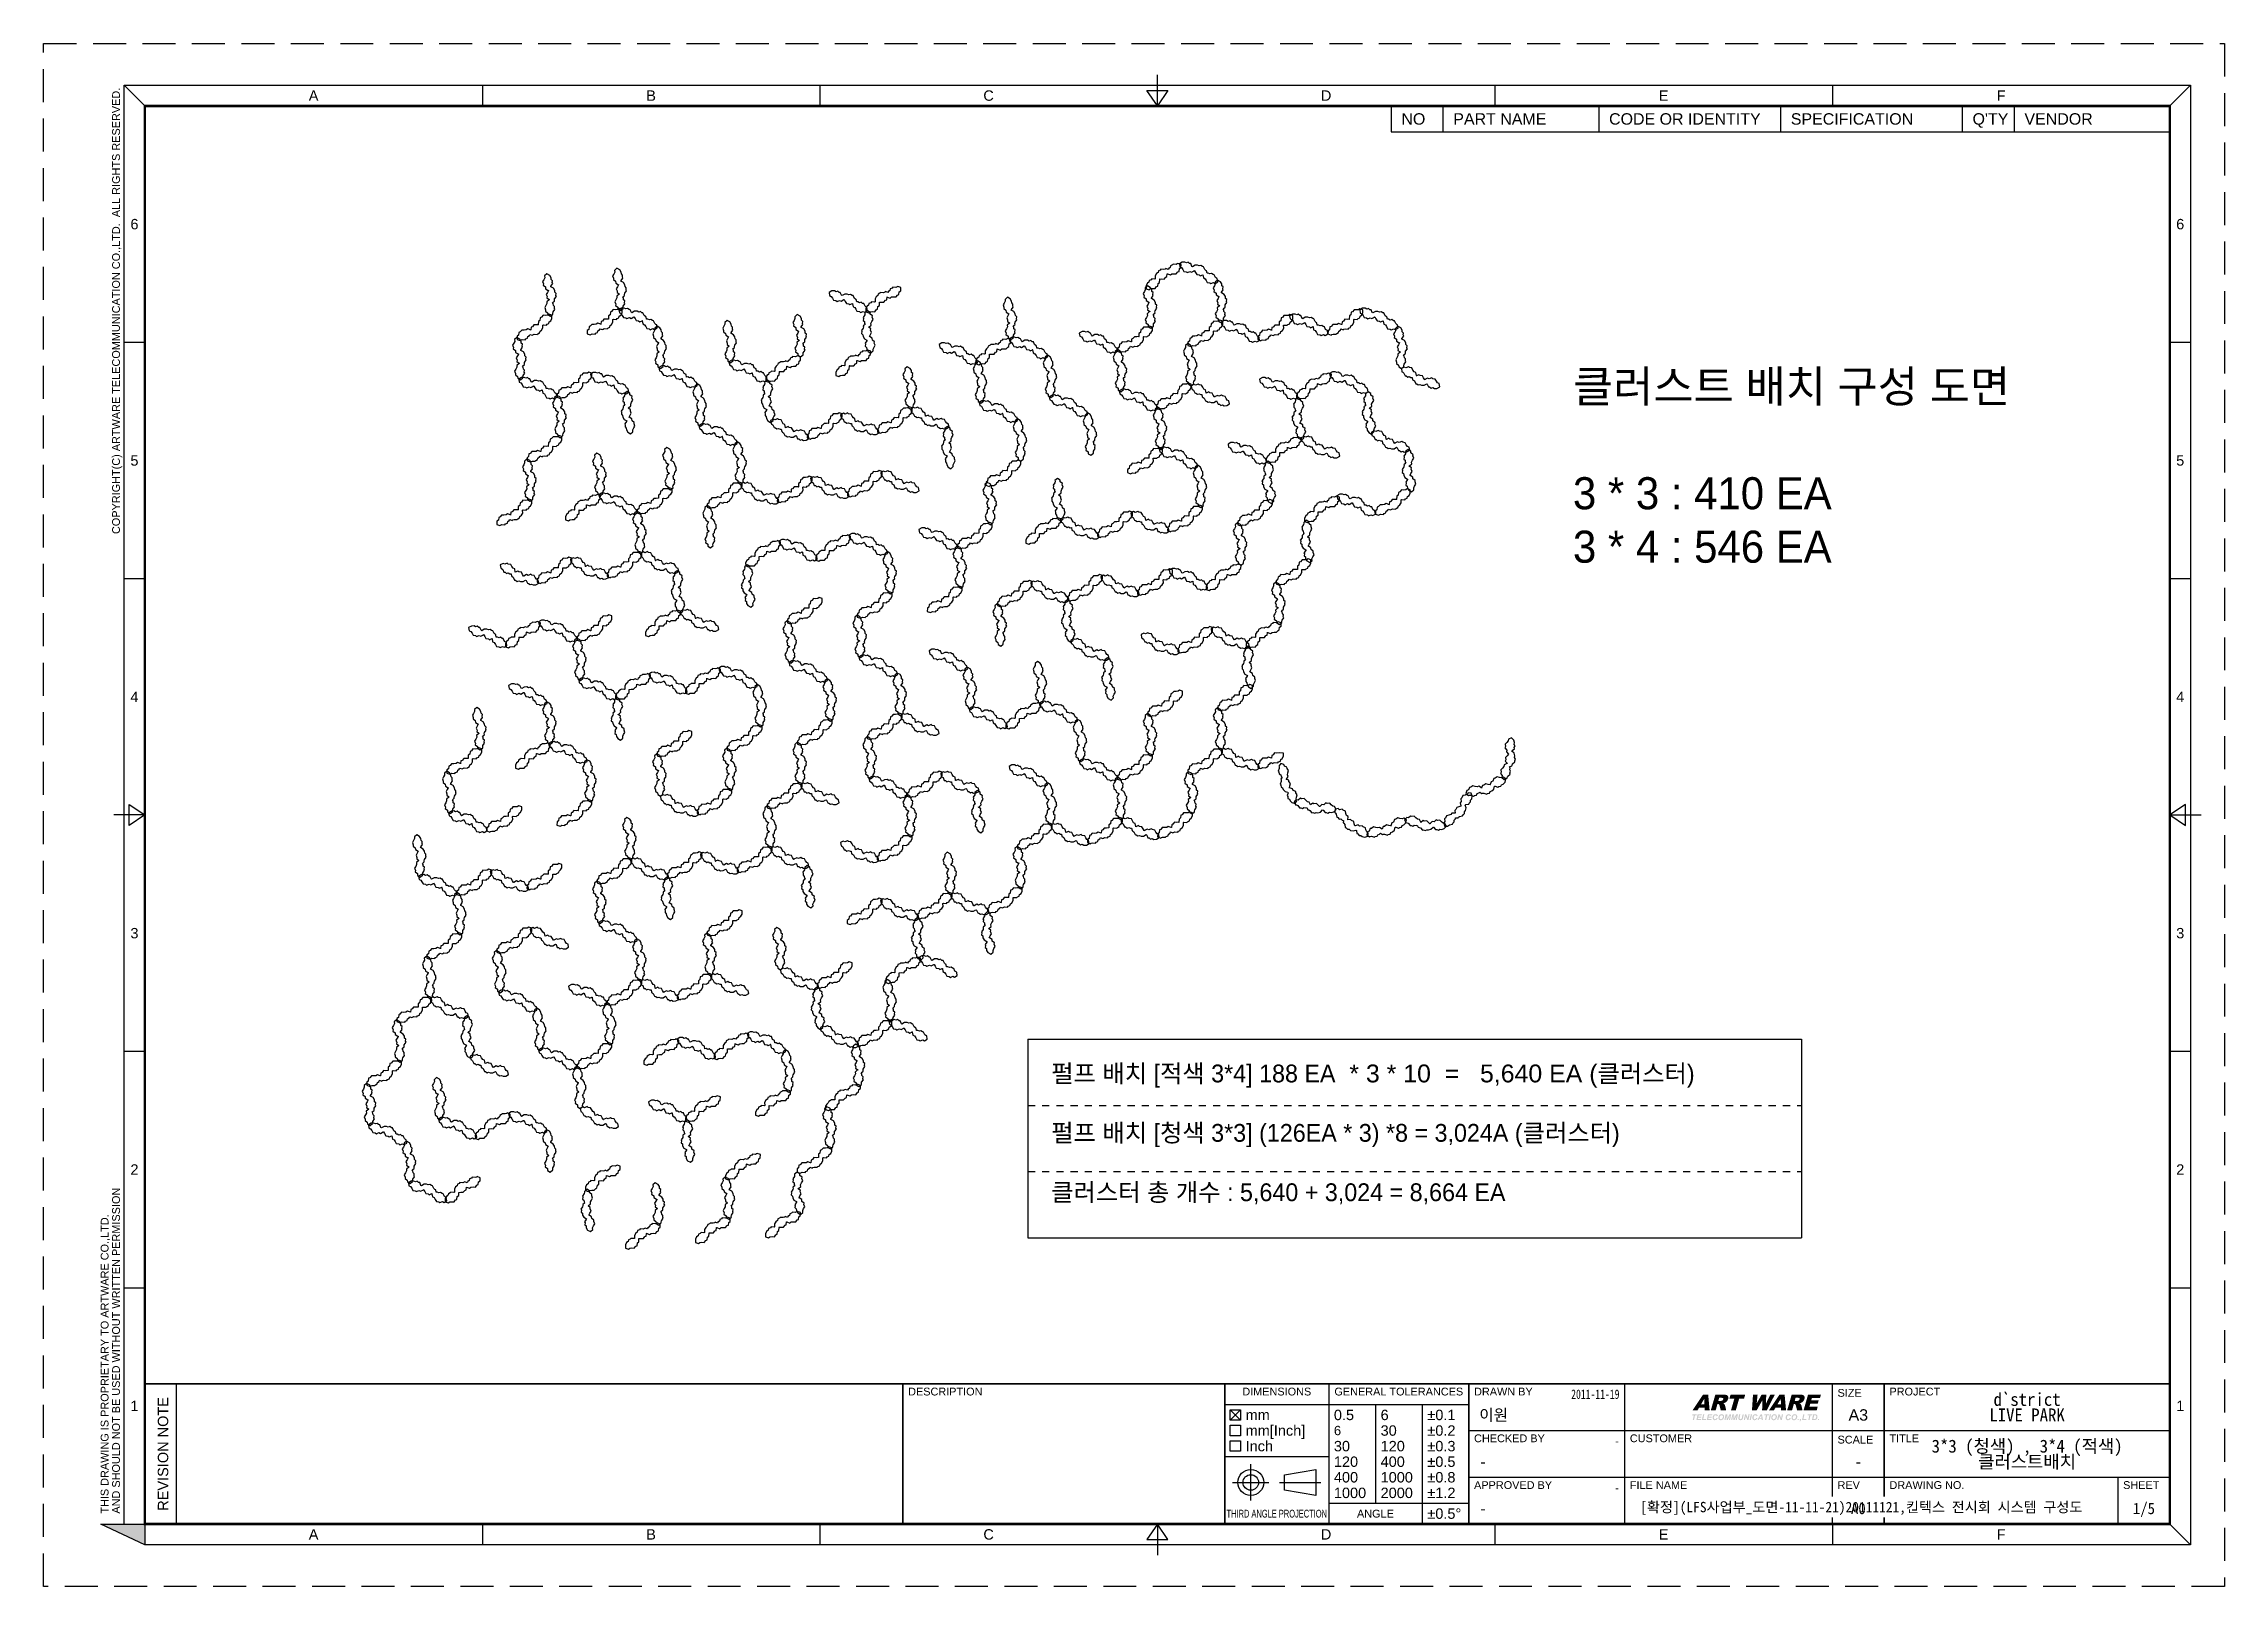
# Model space of a CAD drawing. Header units: millimetres. Extents: x -9372 to 300256, y -58520 to 166772.
# Drawn here: x -8946 to 52290, y -9463 to 33839 of the extents above; entities that cross this region are included whole.
import ezdxf
from ezdxf.enums import TextEntityAlignment as Align

# ---------------------------------------------------------------- set-up
doc = ezdxf.new("R2010")
doc.units = ezdxf.units.MM
doc.linetypes.add('HIDDEN', pattern=[9.525, 6.35, -3.175])
doc.linetypes.add('JIS_02_1.0', pattern=[2, 1, -1])
for name, color, linetype in [('3단', 5, 'Continuous'), ('4단', 1, 'Continuous'), ('Layout01', 3, 'Continuous')]:
    doc.layers.add(name, color=color, linetype=linetype)
doc.layers.add('Outline01', color=5, linetype='HIDDEN', plot=False)
doc.styles.add('AW01', font='GulimChe.ttf')
doc.styles.get("Standard").update_dxf_attribs({"font": 'ARIAL.TTF'})

# ---------------------------------------------------------------- blocks, each defined once
blk = doc.blocks.new('4단')
at = {"layer": '4단'}
blk.add_lwpolyline([(-135, 181), (-141, 144), (-79, 97), (-75, 46), (0, 0), (71, 58), (69, 81), (75, 120), (123, 189), (111, 218), (118, 272), (84, 303), (80, 355), (62, 384), (115, 426), (113, 450), (118, 488), (167, 558), (155, 586), (162, 640), (127, 672), (123, 723), (86, 786), (13, 827), (15, 845), (63, 914), (52, 943), (59, 997), (24, 1029), (20, 1080), (-18, 1142), (-98, 1188), (-164, 1130), (-160, 1079), (-185, 1025), (-220, 971), (-195, 907), (-200, 869), (-138, 822), (-134, 771), (-60, 725), (-57, 728), (-56, 722), (-82, 669), (-117, 614), (-91, 550), (-97, 512), (-35, 466), (-35, 461), (-38, 462), (-104, 405), (-100, 354), (-126, 300), (-161, 245)], close=True, dxfattribs=at)
blk = doc.blocks.new('TEMPLATE_AW_A3_04')
at = {"layer": 'Layout01'}
h = blk.add_hatch(color=256, dxfattribs=at)
h.paths.add_polyline_path([(320.86, 33.9), (320.59, 36.9), (319.58, 36.9), (317.59, 33.9), (318.54, 33.9), (318.83, 34.4), (319.88, 34.4), (319.89, 33.9)])
h.paths.add_polyline_path([(319.87, 35.05), (319.21, 35.05), (319.85, 36.13)], flags=16)
h = blk.add_hatch(color=256, dxfattribs=at)
h.paths.add_polyline_path([(323.66, 36.9), (323.5, 36.9), (321.96, 36.9), (321.1, 33.9), (322.03, 33.9), (322.38, 35.12), (322.46, 35.12), (322.57, 35.11), (322.67, 35.05), (322.68, 35.04), (322.73, 34.95), (322.77, 34.82), (323, 33.9), (324.05, 33.9), (323.85, 34.77), (323.83, 34.84), (323.77, 34.96), (323.73, 35.04), (323.67, 35.11), (323.67, 35.12), (323.58, 35.17), (323.46, 35.23), (323.56, 35.25), (323.7, 35.29), (323.82, 35.35), (323.85, 35.36), (323.98, 35.44), (324.09, 35.53), (324.2, 35.64), (324.24, 35.69), (324.31, 35.8), (324.38, 35.93), (324.43, 36.07), (324.46, 36.21), (324.47, 36.33), (324.46, 36.45), (324.43, 36.56), (324.4, 36.62), (324.33, 36.71), (324.24, 36.78), (324.14, 36.83), (324.13, 36.83), (324.04, 36.86), (323.93, 36.88), (323.81, 36.89)])
h.paths.add_polyline_path([(322.71, 36.3), (323.12, 36.3), (323.25, 36.29), (323.37, 36.26), (323.45, 36.22), (323.49, 36.13), (323.47, 36), (323.45, 35.94), (323.37, 35.82), (323.32, 35.78), (323.19, 35.73), (323.03, 35.7), (322.93, 35.69), (322.54, 35.69)], flags=16)
for points in [[(327.5, 36.16), (327.71, 36.9), (324.9, 36.9), (324.68, 36.16), (325.63, 36.16), (324.98, 33.9), (325.91, 33.9), (326.56, 36.16)], [(331.89, 33.9), (333.41, 36.9), (332.54, 36.9), (331.74, 35.22), (331.76, 36.9), (330.88, 36.9), (329.93, 35.22), (330.1, 36.9), (329.22, 36.9), (329.02, 33.9), (329.93, 33.9), (331, 35.79), (330.98, 33.9)], [(342.12, 36.26), (342.3, 36.9), (339.82, 36.9), (338.96, 33.9), (341.49, 33.9), (341.68, 34.58), (340.08, 34.58), (340.25, 35.17), (341.69, 35.17), (341.87, 35.79), (340.43, 35.79), (340.56, 36.26)], [(11, 12), (19.5, 12), (19.5, 8)]]:
    blk.add_hatch(color=256, dxfattribs=at).paths.add_polyline_path(points)
h = blk.add_hatch(color=256, dxfattribs=at)
h.paths.add_polyline_path([(335.58, 33.9), (335.31, 36.9), (334.3, 36.9), (332.31, 33.9), (333.26, 33.9), (333.55, 34.4), (334.6, 34.4), (334.61, 33.9)])
h.paths.add_polyline_path([(334.59, 35.05), (333.93, 35.05), (334.57, 36.13)], flags=16)
h = blk.add_hatch(color=256, dxfattribs=at)
h.paths.add_polyline_path([(338.37, 36.9), (338.21, 36.9), (336.67, 36.9), (335.8, 33.9), (336.74, 33.9), (337.09, 35.12), (337.17, 35.12), (337.28, 35.11), (337.37, 35.05), (337.38, 35.04), (337.43, 34.95), (337.47, 34.82), (337.71, 33.9), (338.75, 33.9), (338.56, 34.77), (338.54, 34.84), (338.48, 34.96), (338.43, 35.04), (338.38, 35.11), (338.37, 35.12), (338.29, 35.17), (338.17, 35.23), (338.27, 35.25), (338.41, 35.29), (338.53, 35.35), (338.56, 35.36), (338.68, 35.44), (338.8, 35.53), (338.9, 35.64), (338.94, 35.69), (339.02, 35.8), (339.08, 35.93), (339.13, 36.07), (339.16, 36.21), (339.17, 36.33), (339.16, 36.45), (339.13, 36.56), (339.1, 36.62), (339.04, 36.71), (338.95, 36.78), (338.84, 36.83), (338.84, 36.83), (338.75, 36.86), (338.64, 36.88), (338.51, 36.89)])
h.paths.add_polyline_path([(337.42, 36.3), (337.83, 36.3), (337.96, 36.29), (338.08, 36.26), (338.15, 36.22), (338.19, 36.13), (338.18, 36), (338.16, 35.94), (338.07, 35.82), (338.02, 35.78), (337.89, 35.73), (337.74, 35.7), (337.64, 35.69), (337.25, 35.69)], flags=16)
h = blk.add_hatch(color=256, dxfattribs=at)
h.paths.add_polyline_path([(341.75, 32.22), (341.96, 32.22), (341.92, 32.01), (341.7, 32.01)])
h.paths.add_polyline_path([(341.27, 32.93), (341.31, 32.91), (341.37, 32.85), (341.38, 32.83), (341.4, 32.76), (341.41, 32.67), (341.41, 32.67), (341.4, 32.58), (341.38, 32.5), (341.36, 32.43), (341.34, 32.39), (341.3, 32.32), (341.24, 32.26), (341.21, 32.24), (341.14, 32.2), (341.13, 32.2), (341.06, 32.19), (340.96, 32.19), (340.84, 32.19), (341, 32.94), (341.13, 32.94), (341.21, 32.94)], flags=16)
h.paths.add_polyline_path([(341.04, 32.01), (341.12, 32.02), (341.19, 32.02), (341.26, 32.04), (341.33, 32.08), (341.39, 32.12), (341.42, 32.14), (341.48, 32.2), (341.53, 32.27), (341.57, 32.34), (341.57, 32.35), (341.6, 32.42), (341.62, 32.5), (341.63, 32.58), (341.64, 32.66), (341.63, 32.74), (341.62, 32.82), (341.6, 32.87), (341.57, 32.94), (341.55, 32.98), (341.49, 33.04), (341.47, 33.06), (341.39, 33.1), (341.35, 33.11), (341.27, 33.12), (341.21, 33.13), (341.11, 33.13), (340.81, 33.13), (340.57, 32.01), (340.97, 32.01)])
h.paths.add_polyline_path([(340.66, 33.13), (339.77, 33.13), (339.74, 32.94), (340.07, 32.94), (339.87, 32.01), (340.1, 32.01), (340.29, 32.94), (340.62, 32.94)])
h.paths.add_polyline_path([(339.13, 33.13), (338.9, 33.13), (338.66, 32.01), (339.46, 32.01), (339.5, 32.2), (338.93, 32.2)])
h.paths.add_polyline_path([(338.49, 32.22), (338.27, 32.22), (338.22, 32.01), (338.32, 32.01), (338.32, 31.98), (338.28, 31.91), (338.27, 31.9), (338.2, 31.87), (338.17, 31.77), (338.21, 31.77), (338.29, 31.79), (338.35, 31.83), (338.39, 31.88), (338.43, 31.95), (338.45, 32.04)])
h.paths.add_polyline_path([(337.84, 32.22), (338.05, 32.22), (338.01, 32.01), (337.79, 32.01)])
h.paths.add_polyline_path([(336.86, 32.04), (336.93, 32.01), (337.01, 31.99), (337.1, 31.99), (337.12, 31.99), (337.2, 31.99), (337.28, 32.01), (337.35, 32.04), (337.42, 32.08), (337.44, 32.09), (337.5, 32.14), (337.56, 32.19), (337.61, 32.26), (337.65, 32.33), (337.66, 32.36), (337.69, 32.44), (337.72, 32.52), (337.73, 32.59), (337.73, 32.68), (337.73, 32.73), (337.72, 32.82), (337.69, 32.89), (337.65, 32.96), (337.61, 33.02), (337.57, 33.05), (337.51, 33.09), (337.44, 33.12), (337.36, 33.14), (337.27, 33.15), (337.23, 33.15), (337.14, 33.14), (337.07, 33.12), (336.99, 33.08), (336.97, 33.07), (336.91, 33.03), (336.84, 32.97), (336.79, 32.91), (336.77, 32.88), (336.73, 32.81), (336.7, 32.74), (336.67, 32.66), (336.66, 32.61), (336.65, 32.53), (336.64, 32.45), (336.65, 32.4), (336.66, 32.31), (336.69, 32.24), (336.72, 32.17), (336.77, 32.11), (336.84, 32.06)])
h.paths.add_polyline_path([(337.5, 32.59), (337.48, 32.51), (337.45, 32.43), (337.41, 32.36), (337.36, 32.29), (337.31, 32.24), (337.28, 32.23), (337.2, 32.19), (337.13, 32.18), (337.08, 32.18), (337, 32.21), (336.94, 32.26), (336.91, 32.3), (336.88, 32.37), (336.87, 32.45), (336.87, 32.49), (336.88, 32.57), (336.9, 32.65), (336.94, 32.73), (336.98, 32.8), (336.99, 32.81), (337.04, 32.87), (337.1, 32.92), (337.17, 32.95), (337.25, 32.95), (337.29, 32.95), (337.37, 32.93), (337.43, 32.88), (337.47, 32.83), (337.49, 32.76), (337.5, 32.67), (337.5, 32.67)], flags=16)
h.paths.add_polyline_path([(336.12, 33.15), (336.05, 33.14), (335.97, 33.13), (335.89, 33.1), (335.82, 33.06), (335.82, 33.06), (335.75, 33.02), (335.69, 32.96), (335.64, 32.89), (335.6, 32.82), (335.59, 32.79), (335.56, 32.72), (335.54, 32.64), (335.53, 32.56), (335.53, 32.47), (335.53, 32.4), (335.54, 32.31), (335.56, 32.23), (335.6, 32.17), (335.64, 32.11), (335.66, 32.09), (335.72, 32.05), (335.79, 32.01), (335.87, 31.99), (335.96, 31.99), (335.98, 31.99), (336.06, 32), (336.14, 32.02), (336.21, 32.05), (336.28, 32.09), (336.3, 32.11), (336.36, 32.16), (336.41, 32.22), (336.45, 32.3), (336.48, 32.38), (336.25, 32.41), (336.23, 32.36), (336.19, 32.29), (336.14, 32.24), (336.13, 32.23), (336.06, 32.19), (335.98, 32.18), (335.95, 32.18), (335.88, 32.2), (335.82, 32.25), (335.79, 32.3), (335.76, 32.37), (335.75, 32.46), (335.75, 32.47), (335.76, 32.55), (335.77, 32.63), (335.8, 32.71), (335.83, 32.77), (335.88, 32.84), (335.93, 32.89), (335.96, 32.91), (336.03, 32.94), (336.11, 32.95), (336.18, 32.94), (336.25, 32.9), (336.3, 32.85), (336.32, 32.76), (336.54, 32.78), (336.53, 32.85), (336.5, 32.93), (336.46, 32.99), (336.41, 33.05), (336.35, 33.09), (336.28, 33.12), (336.2, 33.14)])
h.paths.add_polyline_path([(334.25, 32.76), (334.56, 32.01), (334.77, 32.01), (335.01, 33.13), (334.79, 33.13), (334.63, 32.38), (334.33, 33.13), (334.12, 33.13), (333.88, 32.01), (334.1, 32.01)])
h.paths.add_polyline_path([(333.23, 33.14), (333.15, 33.12), (333.08, 33.08), (333.06, 33.07), (332.99, 33.03), (332.93, 32.97), (332.88, 32.91), (332.86, 32.88), (332.82, 32.81), (332.79, 32.74), (332.76, 32.66), (332.75, 32.61), (332.74, 32.53), (332.73, 32.45), (332.73, 32.4), (332.75, 32.31), (332.78, 32.24), (332.81, 32.17), (332.86, 32.11), (332.93, 32.06), (332.95, 32.04), (333.02, 32.01), (333.1, 31.99), (333.19, 31.99), (333.2, 31.99), (333.29, 31.99), (333.37, 32.01), (333.44, 32.04), (333.51, 32.08), (333.53, 32.09), (333.59, 32.14), (333.65, 32.19), (333.7, 32.26), (333.74, 32.33), (333.75, 32.36), (333.78, 32.44), (333.8, 32.52), (333.82, 32.59), (333.82, 32.68), (333.82, 32.73), (333.81, 32.82), (333.78, 32.89), (333.74, 32.96), (333.69, 33.02), (333.66, 33.05), (333.6, 33.09), (333.52, 33.12), (333.45, 33.14), (333.36, 33.15), (333.32, 33.15)])
h.paths.add_polyline_path([(333.19, 32.92), (333.26, 32.95), (333.34, 32.95), (333.38, 32.95), (333.46, 32.93), (333.52, 32.88), (333.56, 32.83), (333.58, 32.76), (333.59, 32.67), (333.59, 32.67), (333.59, 32.59), (333.57, 32.51), (333.54, 32.43), (333.5, 32.36), (333.45, 32.29), (333.4, 32.24), (333.37, 32.23), (333.29, 32.19), (333.21, 32.18), (333.17, 32.18), (333.09, 32.21), (333.03, 32.26), (333, 32.3), (332.97, 32.37), (332.96, 32.45), (332.96, 32.49), (332.97, 32.57), (332.99, 32.65), (333.02, 32.73), (333.07, 32.8), (333.08, 32.81), (333.13, 32.87)], flags=16)
h.paths.add_polyline_path([(332.22, 32.01), (332.45, 33.13), (332.68, 33.13), (332.45, 32.01)])
h.paths.add_polyline_path([(332.31, 33.13), (331.43, 33.13), (331.39, 32.94), (331.72, 32.94), (331.53, 32.01), (331.76, 32.01), (331.95, 32.94), (332.28, 32.94)])
h.paths.add_polyline_path([(330.85, 32.44), (330.51, 32.44), (330.78, 32.89)], flags=16)
h.paths.add_polyline_path([(330.43, 32.26), (330.87, 32.26), (330.91, 32.01), (331.13, 32.01), (330.95, 33.13), (330.69, 33.13), (330.06, 32.01), (330.3, 32.01)])
h.paths.add_polyline_path([(330.07, 32.93), (330.03, 32.99), (329.98, 33.05), (329.92, 33.09), (329.85, 33.12), (329.77, 33.14), (329.69, 33.15), (329.62, 33.14), (329.54, 33.13), (329.46, 33.1), (329.39, 33.06), (329.39, 33.06), (329.32, 33.02), (329.26, 32.96), (329.21, 32.89), (329.17, 32.82), (329.16, 32.79), (329.13, 32.72), (329.11, 32.64), (329.1, 32.56), (329.09, 32.47), (329.1, 32.4), (329.11, 32.31), (329.13, 32.23), (329.17, 32.17), (329.21, 32.11), (329.23, 32.09), (329.29, 32.05), (329.36, 32.01), (329.44, 31.99), (329.53, 31.99), (329.55, 31.99), (329.63, 32), (329.71, 32.02), (329.78, 32.05), (329.85, 32.09), (329.87, 32.11), (329.93, 32.16), (329.98, 32.22), (330.02, 32.3), (330.05, 32.38), (329.82, 32.41), (329.8, 32.36), (329.76, 32.29), (329.71, 32.24), (329.7, 32.23), (329.63, 32.19), (329.55, 32.18), (329.52, 32.18), (329.45, 32.2), (329.39, 32.25), (329.36, 32.3), (329.33, 32.37), (329.32, 32.46), (329.32, 32.47), (329.33, 32.55), (329.34, 32.63), (329.37, 32.71), (329.4, 32.77), (329.45, 32.84), (329.5, 32.89), (329.53, 32.91), (329.6, 32.94), (329.68, 32.95), (329.75, 32.94), (329.82, 32.9), (329.87, 32.85), (329.89, 32.76), (330.11, 32.78), (330.1, 32.85)])
h.paths.add_polyline_path([(328.57, 32.01), (328.8, 33.13), (329.03, 33.13), (328.8, 32.01)])
h.paths.add_polyline_path([(328.13, 32.01), (328.34, 32.01), (328.58, 33.13), (328.36, 33.13), (328.2, 32.38), (327.9, 33.13), (327.69, 33.13), (327.45, 32.01), (327.67, 32.01), (327.82, 32.76)])
h.paths.add_polyline_path([(326.4, 32.29), (326.41, 32.21), (326.45, 32.15), (326.5, 32.09), (326.56, 32.04), (326.63, 32.01), (326.71, 31.99), (326.8, 31.99), (326.84, 31.99), (326.93, 32), (327, 32.02), (327.07, 32.05), (327.13, 32.1), (327.18, 32.15), (327.23, 32.22), (327.25, 32.27), (327.28, 32.34), (327.3, 32.42), (327.32, 32.52), (327.45, 33.13), (327.22, 33.13), (327.09, 32.52), (327.08, 32.45), (327.05, 32.36), (327.03, 32.31), (327.01, 32.26), (326.95, 32.21), (326.89, 32.19), (326.81, 32.18), (326.73, 32.19), (326.67, 32.23), (326.64, 32.26), (326.62, 32.33), (326.62, 32.37), (326.65, 32.52), (326.78, 33.13), (326.55, 33.13), (326.43, 32.54), (326.41, 32.46), (326.4, 32.4), (326.4, 32.33)])
h.paths.add_polyline_path([(326.1, 32.94), (325.88, 32.01), (326.09, 32.01), (326.32, 33.13), (325.99, 33.13), (325.61, 32.34), (325.58, 33.13), (325.25, 33.13), (325.01, 32.01), (325.22, 32.01), (325.4, 32.94), (325.44, 32.01), (325.66, 32.01)])
h.paths.add_polyline_path([(324.8, 32.94), (324.58, 32.01), (324.79, 32.01), (325.02, 33.13), (324.69, 33.13), (324.31, 32.34), (324.27, 33.13), (323.94, 33.13), (323.71, 32.01), (323.92, 32.01), (324.09, 32.94), (324.14, 32.01), (324.35, 32.01)])
h.paths.add_polyline_path([(323.15, 33.15), (323.07, 33.14), (322.99, 33.12), (322.92, 33.08), (322.9, 33.07), (322.83, 33.03), (322.77, 32.97), (322.72, 32.91), (322.69, 32.88), (322.65, 32.81), (322.62, 32.74), (322.6, 32.66), (322.58, 32.61), (322.57, 32.53), (322.57, 32.45), (322.57, 32.4), (322.58, 32.31), (322.61, 32.24), (322.64, 32.17), (322.69, 32.11), (322.76, 32.06), (322.79, 32.04), (322.86, 32.01), (322.94, 31.99), (323.02, 31.99), (323.04, 31.99), (323.12, 31.99), (323.2, 32.01), (323.28, 32.04), (323.35, 32.08), (323.36, 32.09), (323.42, 32.14), (323.48, 32.19), (323.53, 32.26), (323.57, 32.33), (323.59, 32.36), (323.62, 32.44), (323.64, 32.52), (323.65, 32.59), (323.66, 32.68), (323.65, 32.73), (323.64, 32.82), (323.61, 32.89), (323.58, 32.96), (323.53, 33.02), (323.49, 33.05), (323.43, 33.09), (323.36, 33.12), (323.28, 33.14), (323.19, 33.15)])
h.paths.add_polyline_path([(323.37, 32.43), (323.33, 32.36), (323.28, 32.29), (323.23, 32.24), (323.2, 32.23), (323.13, 32.19), (323.05, 32.18), (323, 32.18), (322.93, 32.21), (322.86, 32.26), (322.83, 32.3), (322.8, 32.37), (322.79, 32.45), (322.79, 32.49), (322.81, 32.57), (322.83, 32.65), (322.86, 32.73), (322.9, 32.8), (322.91, 32.81), (322.96, 32.87), (323.03, 32.92), (323.1, 32.95), (323.17, 32.95), (323.22, 32.95), (323.29, 32.93), (323.36, 32.88), (323.39, 32.83), (323.42, 32.76), (323.43, 32.67), (323.43, 32.67), (323.42, 32.59), (323.4, 32.51)], flags=16)
h.paths.add_polyline_path([(321.88, 32.18), (321.8, 32.2), (321.74, 32.25), (321.71, 32.3), (321.68, 32.37), (321.67, 32.46), (321.67, 32.47), (321.68, 32.55), (321.7, 32.63), (321.72, 32.71), (321.76, 32.77), (321.8, 32.84), (321.86, 32.89), (321.88, 32.91), (321.96, 32.94), (322.03, 32.95), (322.11, 32.94), (322.18, 32.9), (322.22, 32.85), (322.24, 32.76), (322.47, 32.78), (322.45, 32.85), (322.43, 32.93), (322.39, 32.99), (322.33, 33.05), (322.28, 33.09), (322.21, 33.12), (322.13, 33.14), (322.04, 33.15), (321.97, 33.14), (321.89, 33.13), (321.81, 33.1), (321.74, 33.06), (321.74, 33.06), (321.67, 33.02), (321.62, 32.96), (321.57, 32.89), (321.53, 32.82), (321.51, 32.79), (321.48, 32.72), (321.46, 32.64), (321.45, 32.56), (321.45, 32.47), (321.45, 32.4), (321.46, 32.31), (321.49, 32.23), (321.52, 32.17), (321.56, 32.11), (321.59, 32.09), (321.65, 32.05), (321.72, 32.01), (321.8, 31.99), (321.89, 31.99), (321.9, 31.99), (321.98, 32), (322.06, 32.02), (322.14, 32.05), (322.2, 32.09), (322.23, 32.11), (322.28, 32.16), (322.33, 32.22), (322.37, 32.3), (322.41, 32.38), (322.18, 32.41), (322.16, 32.36), (322.12, 32.29), (322.06, 32.24), (322.05, 32.23), (321.98, 32.19), (321.9, 32.18)])
h.paths.add_polyline_path([(321.38, 33.13), (320.55, 33.13), (320.32, 32.01), (321.2, 32.01), (321.24, 32.2), (320.58, 32.2), (320.65, 32.5), (321.23, 32.5), (321.27, 32.69), (320.69, 32.69), (320.75, 32.94), (321.35, 32.94)])
h.paths.add_polyline_path([(319.84, 33.13), (319.61, 33.13), (319.37, 32.01), (320.17, 32.01), (320.21, 32.2), (319.64, 32.2)])
h.paths.add_polyline_path([(319.38, 33.13), (318.55, 33.13), (318.32, 32.01), (319.2, 32.01), (319.24, 32.2), (318.58, 32.2), (318.65, 32.5), (319.23, 32.5), (319.27, 32.69), (318.69, 32.69), (318.75, 32.94), (319.35, 32.94)])
h.paths.add_polyline_path([(318.41, 33.13), (317.53, 33.13), (317.49, 32.94), (317.82, 32.94), (317.62, 32.01), (317.85, 32.01), (318.05, 32.94), (318.37, 32.94)])
for p, q in [((214.5, 285), (214.5, 291)), ((15.5, 289), (19.5, 285)), ((15.5, 12), (15.5, 289)), ((15.5, 289), (413.5, 289)), ((84.5, 289), (84.5, 285)), ((149.5, 289), (149.5, 285)), ((279.5, 289), (279.5, 285)), ((344.5, 289), (344.5, 285)), ((409.5, 285), (413.5, 289)), ((413.5, 289), (413.5, 8)), ((259.5, 285), (259.5, 280)), ((269.5, 285), (269.5, 280)), ((299.5, 285), (299.5, 280)), ((334.5, 285), (334.5, 280)), ((369.5, 285), (369.5, 280)), ((379.5, 285), (379.5, 280)), ((259.5, 280), (409.5, 280)), ((15.5, 239.5), (19.5, 239.5)), ((409.5, 239.5), (413.5, 239.5)), ((15.5, 194), (19.5, 194)), ((409.5, 194), (413.5, 194)), ((19.5, 148.5), (13.5, 148.5)), ((409.5, 148.5), (415.5, 148.5)), ((15.5, 103), (19.5, 103)), ((409.5, 103), (413.5, 103)), ((15.5, 57.5), (19.5, 57.5)), ((409.5, 57.5), (413.5, 57.5)), ((25.5, 39), (25.5, 12)), ((247.5, 39), (247.5, 12)), ((227.5, 35), (274.5, 35)), ((230.5, 34), (228.5, 32)), ((230.5, 32), (228.5, 34)), ((256.5, 35), (256.5, 16)), ((265.5, 35), (265.5, 12)), ((274.5, 30), (409.5, 30)), ((227.5, 25), (247.5, 25)), ((232.5, 16.5), (232.5, 23.5)), ((229, 20), (236, 20)), ((238, 20), (246, 20)), ((274.5, 21), (409.5, 21)), ((399.5, 21), (399.5, 12)), ((247.5, 16), (274.5, 16)), ((84.5, 12), (84.5, 8)), ((149.5, 12), (149.5, 8)), ((214.5, 12), (214.5, 6)), ((279.5, 12), (279.5, 8)), ((344.5, 12), (344.5, 8)), ((409.5, 12), (413.5, 8)), ((413.5, 8), (19.5, 8))]:
    blk.add_line(p, q, dxfattribs=at)
for points in [[(216.5, 288), (214.5, 285), (212.5, 288)], [(16.5, 150.5), (19.5, 148.5), (16.5, 146.5)], [(412.5, 150.5), (409.5, 148.5), (412.5, 146.5)], [(228.5, 34), (230.5, 34), (230.5, 32), (228.5, 32)], [(228.5, 31), (230.5, 31), (230.5, 29), (228.5, 29)], [(228.5, 28), (230.5, 28), (230.5, 26), (228.5, 26)], [(245, 22.5), (245, 17.5), (239, 18.5), (239, 21.5)], [(11, 12), (19.5, 12), (19.5, 8)], [(216.5, 9), (214.5, 12), (212.5, 9)]]:
    blk.add_lwpolyline(points, close=True, dxfattribs=at)
at = {"layer": 'Layout01', "const_width": 0.5}
blk.add_lwpolyline([(19.5, 285), (409.5, 285), (409.5, 12), (19.5, 12)], close=True, dxfattribs=at)
at = {"layer": 'Layout01', "const_width": 0.3}
for points in [[(19.5, 39), (409.5, 39)], [(165.5, 39), (165.5, 12)], [(227.5, 39), (227.5, 12)], [(274.5, 39), (274.5, 12)], [(344.5, 39), (344.5, 12)], [(354.5, 39), (354.5, 12)]]:
    blk.add_lwpolyline(points, dxfattribs=at)
at = {"layer": 'Layout01'}
for radius in [2.5, 1.5]:
    blk.add_circle((232.5, 20), radius, dxfattribs=at)
at = {"layer": 'Outline01'}
blk.add_lwpolyline([(0, 297), (420, 297), (420, 0), (0, 0)], close=True, dxfattribs=at)
at = {"layer": 'Layout01'}
blk.add_text('COPYRIGHT(C) ARTWARE TELECOMMUNICATION CO.,LTD.  ALL RIGHTS RESERVED.', height=1.5, rotation=90, dxfattribs=at).set_placement((14.7, 288.5), align=Align.RIGHT)
for s, height, p in [('A', 2, (52, 287)), ('B', 2, (117, 287)), ('C', 2, (182, 287)), ('D', 2, (247, 287)), ('E', 2, (312, 287)), ('F', 2, (377, 287)), ('6', 2, (17.5, 262.25)), ('6', 2, (411.5, 262.25)), ('5', 2, (17.5, 216.75)), ('5', 2, (411.5, 216.75)), ('4', 2, (17.5, 171.25)), ('4', 2, (411.5, 171.25)), ('3', 2, (17.5, 125.75)), ('3', 2, (411.5, 125.75)), ('2', 2, (17.5, 80.25)), ('2', 2, (411.5, 80.25)), ('DIMENSIONS', 1.5, (237.5, 37.5)), ('GENERAL TOLERANCES', 1.5, (261, 37.5)), ('1', 2, (17.5, 34.75)), ('A3', 2.2, (349.5, 33)), ('1', 2, (411.5, 34.75)), ('ANGLE', 1.5, (256.5, 14)), ('A', 2, (52, 10)), ('B', 2, (117, 10)), ('C', 2, (182, 10)), ('D', 2, (247, 10)), ('E', 2, (312, 10)), ('F', 2, (377, 10))]:
    blk.add_text(s, height=height, dxfattribs=at).set_placement(p, align=Align.MIDDLE_CENTER)
for s, height, p in [('NO', 2.2, (261.5, 282.5)), ('PART NAME', 2.2, (271.5, 282.5)), ('CODE OR IDENTITY', 2.2, (301.5, 282.5)), ('SPECIFICATION', 2.2, (336.5, 282.5)), ("Q'TY", 2.2, (371.5, 282.5)), ('VENDOR', 2.2, (381.5, 282.5)), ('DESCRIPTION', 1.5, (166.5, 37.5)), ('DRAWN BY', 1.5, (275.5, 37.5)), ('PROJECT', 1.5, (355.5, 37.5)), ('0.5', 2, (248.5, 33)), ('6', 2, (257.5, 33)), ('%%P0.1', 2, (266.5, 33)), ('mm', 2, (231.5, 33)), ('mm[Inch]', 2, (231.5, 30)), ('6', 1.8, (248.5, 30)), ('30', 2, (257.5, 30)), ('%%P0.2', 2, (266.5, 30)), ('Inch', 2, (231.5, 27)), ('30', 2, (248.5, 27)), ('120', 2, (257.5, 27)), ('%%P0.3', 2, (266.5, 27)), ('CHECKED BY', 1.5, (275.5, 28.5)), ('CUSTOMER', 1.5, (305.5, 28.5)), ('TITLE', 1.5, (355.5, 28.5)), ('400', 2, (248.5, 21)), ('120', 2, (248.5, 24)), ('400', 2, (257.5, 24)), ('1000', 2, (257.5, 21)), ('%%P0.5', 2, (266.5, 24)), ('%%P0.8', 2, (266.5, 21)), ('1000', 2, (248.5, 18)), ('2000', 2, (257.5, 18)), ('%%P1.2', 2, (266.5, 18)), ('APPROVED BY', 1.5, (275.5, 19.5)), ('REV', 1.5, (345.5, 19.5)), ('DRAWING NO.', 1.5, (355.5, 19.5)), ('SHEET', 1.5, (400.5, 19.5)), ('%%P0.5%%D', 2, (266.5, 14))]:
    blk.add_text(s, height=height, dxfattribs=at).set_placement(p, align=Align.MIDDLE_LEFT)
for s, p in [('AND SHOULD NOT BE USED WITHOUT WRITTEN PERMISSION', (14.7, 14)), ('THIS DRAWING IS PROPRIETARY TO ARTWARE CO.,LTD.', (12.5, 14))]:
    blk.add_text(s, height=1.5, rotation=90, dxfattribs=at).set_placement(p)
for s, p in [('SIZE', (345.5, 38)), ('SCALE', (345.5, 29))]:
    blk.add_text(s, height=1.5, dxfattribs=at).set_placement(p, align=Align.TOP_LEFT)
blk.add_text('REVISION NOTE', height=2, rotation=90, dxfattribs=at).set_placement((23, 25.5), align=Align.MIDDLE_CENTER)
at = {"layer": 'Layout01', "width": 0.6}
blk.add_text('THIRD ANGLE PROJECTION', height=1.5, dxfattribs=at).set_placement((237.5, 14), align=Align.MIDDLE_CENTER)
at = {"layer": 'Layout01', "color": 2, "style": 'AW01', "width": 0.8}
for tag, p in [('DWG_DATE', (303.5, 37)), ('CHECKED_DATE', (303.5, 28)), ('APPROVED_DATE', (303.5, 19))]:
    blk.add_attdef(tag, text='', height=1.8, dxfattribs=at).set_placement(p, align=Align.MIDDLE_RIGHT)
at = {"layer": 'Layout01', "color": 2, "style": 'AW01'}
for tag, p in [('DRAWN_NAME', (276.5, 33)), ('CHECKED_NAME', (276.5, 24)), ('CUSTOMER', (306.5, 24)), ('APPROVED_NAME', (276.5, 15))]:
    blk.add_attdef(tag, text='', height=2.2, dxfattribs=at).set_placement(p, align=Align.MIDDLE_LEFT)
for tag, height, p in [('PROJECT1', 2.5, (382, 36)), ('PROJECT2', 2.5, (382, 33)), ('TITLE1', 2.5, (382, 27)), ('TITLE2', 2.5, (382, 24)), ('SCALE', 2.2, (349.5, 24)), ('SHEET', 2.2, (404.5, 15))]:
    blk.add_attdef(tag, text='', height=height, dxfattribs=at).set_placement(p, align=Align.MIDDLE_CENTER)
at = {"layer": 'Layout01', "insert": (307.5, 15), "char_height": 2, "attachment_point": 4, "style": 'AW01', "bg_fill": 2}
blk.add_mtext('[확정](LFS사업부_도면-11-11-21)20111121,킨텍스 전시회 시스템 구성도', dxfattribs=at)
at = {"layer": 'Layout01', "const_width": 0.3}
blk.add_lwpolyline([(304.5, 39), (304.5, 12)], dxfattribs=at)
at = {"layer": 'Layout01'}
blk.add_text('FILE NAME', height=1.5, dxfattribs=at).set_placement((305.5, 19.5), align=Align.MIDDLE_LEFT)
at = {"layer": 'Layout01', "color": 2, "style": 'AW01'}
blk.add_attdef('REV', text='', height=2.2, dxfattribs=at).set_placement((349.5, 15), align=Align.MIDDLE_CENTER)
blk.add_attdef('DRAWING_NO', text='', height=2.5, dxfattribs=at).set_placement((359.5, 15), align=Align.MIDDLE_LEFT)
blk = doc.blocks.new('3단')
at = {"layer": '3단', "color": 5}
blk.add_lwpolyline([(-135, 181), (-141, 144), (-79, 97), (-75, 46), (0, 0), (71, 58), (69, 81), (75, 120), (123, 189), (111, 218), (118, 272), (84, 303), (80, 355), (62, 384), (115, 426), (113, 450), (118, 488), (167, 558), (155, 586), (162, 640), (127, 672), (123, 723), (86, 786), (13, 827), (15, 845), (63, 914), (52, 943), (59, 997), (24, 1029), (20, 1080), (-18, 1142), (-98, 1188), (-164, 1130), (-160, 1079), (-185, 1025), (-220, 971), (-195, 907), (-200, 869), (-138, 822), (-134, 771), (-60, 725), (-57, 728), (-56, 722), (-82, 669), (-117, 614), (-91, 550), (-97, 512), (-35, 466), (-35, 461), (-38, 462), (-104, 405), (-100, 354), (-126, 300), (-161, 245)], close=True, dxfattribs=at)
blk = doc.blocks.new('2단')
at = {"layer": '4단', "color": 5}
for p, q in [((48823, 19617), (48781, 19563)), ((48888, 19614), (48823, 19617)), ((48947, 19619), (48888, 19614)), ((48952, 19621), (48947, 19619)), ((49073, 19611), (48948, 19623)), ((48948, 19623), (48952, 19621)), ((49073, 19527), (49073, 19611)), ((48352, 19296), (48350, 19209)), ((48350, 19209), (48435, 19176)), ((48394, 19325), (48352, 19296)), ((48404, 19402), (48394, 19325)), ((48439, 19416), (48404, 19402)), ((48435, 19176), (48455, 19189)), ((48482, 19470), (48439, 19416)), ((48455, 19189), (48491, 19204)), ((48547, 19468), (48482, 19470)), ((48491, 19204), (48575, 19197)), ((48606, 19472), (48547, 19468)), ((48575, 19197), (48594, 19221)), ((48594, 19221), (48644, 19242)), ((48649, 19501), (48606, 19472)), ((48644, 19242), (48655, 19288)), ((48731, 19473), (48649, 19501)), ((48655, 19288), (48697, 19317)), ((48697, 19317), (48713, 19347)), ((48713, 19347), (48777, 19322)), ((48731, 19469), (48731, 19473)), ((48736, 19472), (48731, 19469)), ((48745, 19549), (48736, 19472)), ((48781, 19563), (48745, 19549)), ((48777, 19322), (48796, 19336)), ((48796, 19336), (48832, 19350)), ((48832, 19350), (48916, 19343)), ((48916, 19343), (48935, 19368)), ((48935, 19368), (48985, 19389)), ((48985, 19389), (48996, 19434)), ((48996, 19434), (49038, 19464)), ((49038, 19464), (49073, 19527))]:
    blk.add_line(p, q, dxfattribs=at)

msp = doc.modelspace()

# ---------------------------------------------------------------- block references
at = {"layer": '4단', "color": 1, "rotation": 180}
msp.add_blockref('4단', (29368, 22446), dxfattribs=at)

# ---------------------------------------------------------------- next in the draw order: block references
ref = msp.add_blockref('TEMPLATE_AW_A3_04', (-8946, -9463), dxfattribs=dict(xscale=145.8000000000102, yscale=145.7999999999956, zscale=145.8))
ref.add_attrib('PROJECT1', 'd`strict', dxfattribs={"layer": 'Layout01', "color": 5, "height": 364.5, "style": 'AW01'}).set_placement((46750, -4215), align=Align.MIDDLE_CENTER)
ref.add_attrib('PROJECT2', 'LIVE PARK', dxfattribs={"layer": 'Layout01', "color": 5, "height": 364.5, "style": 'AW01'}).set_placement((46750, -4652), align=Align.MIDDLE_CENTER)
ref.add_attrib('TITLE1', '3*3 (청색) , 3*4 (적색)', dxfattribs={"layer": 'Layout01', "color": 5, "height": 364.5, "style": 'AW01'}).set_placement((46750, -5527), align=Align.MIDDLE_CENTER)
ref.add_attrib('TITLE2', '클러스트배치', dxfattribs={"layer": 'Layout01', "color": 5, "height": 364.5, "style": 'AW01'}).set_placement((46750, -5964), align=Align.MIDDLE_CENTER)
ref.add_attrib('DRAWING_NO', '-', dxfattribs={"layer": 'Layout01', "color": 2, "height": 364, "style": 'AW01'}).set_placement((43470, -7276), align=Align.MIDDLE_LEFT)
ref.add_attrib('SHEET', '1/5', dxfattribs={"layer": 'Layout01', "color": 5, "height": 320.8, "style": 'AW01'}).set_placement((50031, -7276), align=Align.MIDDLE_CENTER)
ref.add_attrib('SCALE', '-', dxfattribs={"layer": 'Layout01', "color": 2, "height": 321, "style": 'AW01'}).set_placement((42012, -5964), align=Align.MIDDLE_CENTER)
ref.add_attrib('REV', 'A0', dxfattribs={"layer": 'Layout01', "color": 5, "height": 320.8, "style": 'AW01'}).set_placement((42012, -7276), align=Align.MIDDLE_CENTER)
ref.add_attrib('DWG_DATE', '2011-11-19', dxfattribs={"layer": 'Layout01', "color": 5, "height": 262.4, "style": 'AW01', "width": 0.8}).set_placement((35305, -4069), align=Align.MIDDLE_RIGHT)
ref.add_attrib('DRAWN_NAME', '이원', dxfattribs={"layer": 'Layout01', "color": 5, "height": 320.8, "style": 'AW01'}).set_placement((31368, -4652), align=Align.MIDDLE_LEFT)
ref.add_attrib('CHECKED_DATE', '-', dxfattribs={"layer": 'Layout01', "color": 2, "height": 262, "style": 'AW01', "width": 0.8}).set_placement((35305, -5381), align=Align.MIDDLE_RIGHT)
ref.add_attrib('CHECKED_NAME', '-', dxfattribs={"layer": 'Layout01', "color": 2, "height": 321, "style": 'AW01'}).set_placement((31368, -5964), align=Align.MIDDLE_LEFT)
ref.add_attrib('APPROVED_DATE', '-', dxfattribs={"layer": 'Layout01', "color": 2, "height": 262, "style": 'AW01', "width": 0.8}).set_placement((35305, -6693), align=Align.MIDDLE_RIGHT)
ref.add_attrib('APPROVED_NAME', '-', dxfattribs={"layer": 'Layout01', "color": 2, "height": 321, "style": 'AW01'}).set_placement((31368, -7276), align=Align.MIDDLE_LEFT)

# ---------------------------------------------------------------- next in the draw order: linework, layer by layer
at = {"ltscale": 200}
for p, q in [((18693, 5899), (40420, 5899)), ((18693, 5899), (18693, 317)), ((40420, 5899), (40420, 317)), ((18693, 317), (40420, 317))]:
    msp.add_line(p, q, dxfattribs=at)
at = {"linetype": 'JIS_02_1.0', "ltscale": 200}
for p, q in [((18693, 4038), (40420, 4038)), ((18693, 2178), (40420, 2178))]:
    msp.add_line(p, q, dxfattribs=at)
at = {"layer": '3단', "color": 2}
for points in [[(22904, 27432), (22939, 27446), (22949, 27523), (22991, 27552), (22993, 27639), (22908, 27672), (22888, 27659), (22852, 27644), (22768, 27651), (22749, 27627), (22699, 27606), (22689, 27560), (22646, 27531), (22630, 27501), (22567, 27526), (22547, 27512), (22511, 27498), (22427, 27505), (22408, 27480), (22358, 27459), (22348, 27414), (22305, 27384), (22270, 27321), (22271, 27237), (22254, 27230), (22170, 27237), (22151, 27213), (22101, 27192), (22090, 27146), (22048, 27117), (22013, 27053), (22014, 26961), (22096, 26932), (22139, 26962), (22198, 26966), (22263, 26963), (22306, 27018), (22341, 27032), (22350, 27108), (22393, 27138), (22395, 27225), (22392, 27227), (22396, 27229), (22455, 27234), (22520, 27231), (22563, 27285), (22598, 27299), (22608, 27376), (22612, 27379), (22612, 27375), (22694, 27347), (22737, 27376), (22796, 27380), (22861, 27378)], [(23799, 27126), (23829, 27102), (23901, 27132), (23947, 27110), (24024, 27152), (24010, 27243), (23988, 27253), (23958, 27277), (23922, 27353), (23891, 27357), (23848, 27390), (23803, 27376), (23757, 27398), (23723, 27398), (23712, 27465), (23691, 27475), (23660, 27499), (23624, 27575), (23594, 27579), (23550, 27612), (23506, 27599), (23459, 27621), (23386, 27619), (23314, 27577), (23300, 27588), (23264, 27664), (23233, 27668), (23190, 27701), (23145, 27687), (23099, 27709), (23026, 27708), (22947, 27661), (22963, 27576), (23010, 27554), (23043, 27504), (23073, 27447), (23142, 27437), (23171, 27413), (23243, 27443), (23289, 27421), (23366, 27463), (23366, 27467), (23370, 27465), (23404, 27415), (23434, 27358), (23502, 27348), (23532, 27324), (23603, 27354), (23608, 27352), (23605, 27350), (23621, 27264), (23668, 27242), (23701, 27193), (23731, 27136)], [(15034, 26783), (15070, 26797), (15079, 26874), (15122, 26904), (15124, 26991), (15038, 27024), (15019, 27011), (14983, 26996), (14899, 27003), (14880, 26978), (14829, 26957), (14819, 26912), (14777, 26883), (14761, 26853), (14697, 26878), (14678, 26864), (14642, 26849), (14558, 26857), (14539, 26832), (14488, 26811), (14478, 26765), (14436, 26736), (14401, 26672), (14401, 26588), (14385, 26582), (14300, 26589), (14282, 26564), (14231, 26543), (14221, 26498), (14179, 26468), (14143, 26404), (14144, 26313), (14227, 26284), (14269, 26313), (14329, 26318), (14393, 26315), (14436, 26369), (14472, 26383), (14481, 26460), (14523, 26489), (14526, 26577), (14522, 26578), (14526, 26581), (14586, 26585), (14651, 26583), (14693, 26637), (14729, 26651), (14738, 26728), (14742, 26731), (14742, 26727), (14825, 26698), (14867, 26728), (14927, 26732), (14992, 26729)], [(13962, 26316), (13992, 26292), (14063, 26322), (14110, 26300), (14186, 26342), (14172, 26433), (14151, 26443), (14120, 26467), (14084, 26543), (14053, 26547), (14010, 26580), (13966, 26566), (13919, 26588), (13885, 26588), (13875, 26655), (13853, 26665), (13823, 26689), (13787, 26765), (13756, 26769), (13713, 26802), (13668, 26789), (13621, 26811), (13549, 26809), (13476, 26767), (13462, 26778), (13426, 26854), (13396, 26858), (13352, 26891), (13308, 26877), (13261, 26900), (13188, 26898), (13109, 26852), (13125, 26766), (13172, 26744), (13206, 26694), (13236, 26637), (13304, 26627), (13334, 26603), (13405, 26633), (13452, 26611), (13528, 26653), (13528, 26657), (13532, 26655), (13566, 26605), (13596, 26548), (13664, 26538), (13694, 26514), (13765, 26544), (13770, 26542), (13767, 26540), (13783, 26455), (13830, 26432), (13864, 26383), (13893, 26326)], [(14321, 26161), (14327, 26199), (14265, 26245), (14261, 26297), (14186, 26342), (14115, 26285), (14117, 26261), (14112, 26223), (14063, 26153), (14075, 26125), (14068, 26070), (14103, 26039), (14107, 25987), (14124, 25959), (14071, 25916), (14073, 25892), (14068, 25854), (14020, 25785), (14032, 25756), (14025, 25702), (14059, 25670), (14063, 25619), (14101, 25556), (14174, 25515), (14171, 25497), (14123, 25428), (14135, 25399), (14128, 25345), (14162, 25314), (14166, 25262), (14204, 25200), (14284, 25155), (14350, 25212), (14346, 25263), (14372, 25317), (14406, 25372), (14381, 25436), (14387, 25473), (14325, 25520), (14321, 25571), (14246, 25617), (14243, 25615), (14243, 25620), (14269, 25674), (14303, 25728), (14278, 25792), (14283, 25830), (14222, 25877), (14221, 25882), (14224, 25880), (14291, 25937), (14286, 25988), (14312, 26042), (14347, 26097)], [(14190, 24998), (14226, 25012), (14235, 25089), (14278, 25118), (14280, 25206), (14194, 25239), (14175, 25225), (14139, 25211), (14055, 25218), (14036, 25193), (13985, 25172), (13975, 25127), (13933, 25097), (13916, 25068), (13853, 25092), (13834, 25079), (13798, 25064), (13714, 25071), (13695, 25047), (13644, 25026), (13634, 24980), (13592, 24951), (13556, 24887), (13557, 24803), (13541, 24797), (13456, 24804), (13437, 24779), (13387, 24758), (13377, 24713), (13334, 24683), (13299, 24619), (13300, 24528), (13383, 24499), (13425, 24528), (13485, 24533), (13549, 24530), (13592, 24584), (13628, 24598), (13637, 24675), (13679, 24704), (13681, 24792), (13678, 24793), (13682, 24796), (13742, 24800), (13806, 24798), (13849, 24852), (13885, 24866), (13894, 24943), (13898, 24945), (13898, 24942), (13981, 24913), (14023, 24942), (14083, 24947), (14148, 24944)]]:
    msp.add_lwpolyline(points, close=True, dxfattribs=at)
at = {"layer": '4단', "color": 2}
for points in [[(18081, 25713), (18075, 25676), (18137, 25629), (18141, 25578), (18216, 25532), (18287, 25590), (18285, 25613), (18290, 25652), (18339, 25721), (18327, 25750), (18334, 25804), (18300, 25835), (18295, 25887), (18278, 25916), (18331, 25958), (18329, 25982), (18334, 26020), (18382, 26090), (18371, 26118), (18378, 26172), (18343, 26204), (18339, 26255), (18301, 26318), (18228, 26359), (18231, 26377), (18279, 26446), (18267, 26475), (18274, 26529), (18240, 26561), (18236, 26612), (18198, 26674), (18118, 26720), (18052, 26662), (18056, 26611), (18030, 26557), (17996, 26503), (18021, 26438), (18015, 26401), (18077, 26354), (18082, 26303), (18156, 26257), (18159, 26259), (18159, 26254), (18133, 26201), (18099, 26146), (18124, 26082), (18119, 26044), (18181, 25998), (18181, 25993), (18178, 25994), (18112, 25937), (18116, 25886), (18090, 25832), (18055, 25777)], [(18126, 25324), (18162, 25338), (18171, 25415), (18214, 25444), (18216, 25532), (18130, 25565), (18111, 25551), (18075, 25537), (17991, 25544), (17972, 25519), (17921, 25498), (17911, 25453), (17869, 25423), (17852, 25394), (17789, 25418), (17770, 25405), (17734, 25390), (17650, 25397), (17631, 25373), (17580, 25352), (17570, 25306), (17528, 25277), (17492, 25213), (17493, 25129), (17477, 25123), (17392, 25130), (17373, 25105), (17323, 25084), (17313, 25039), (17270, 25009), (17235, 24945), (17236, 24854), (17319, 24825), (17361, 24854), (17421, 24859), (17485, 24856), (17528, 24910), (17563, 24924), (17573, 25001), (17615, 25030), (17617, 25118), (17614, 25119), (17618, 25122), (17678, 25126), (17742, 25124), (17785, 25178), (17821, 25192), (17830, 25269), (17834, 25271), (17834, 25268), (17917, 25239), (17959, 25268), (18019, 25273), (18083, 25270)]]:
    msp.add_lwpolyline(points, close=True, dxfattribs=at)

# ---------------------------------------------------------------- next in the draw order: block references
at = {"layer": '3단', "color": 5}
msp.add_blockref('2단', (-23202, -5687), dxfattribs=at)
at = {"layer": '4단', "color": 1}
for p in [(5286, 26188), (22149, 25854), (24115, 26015), (8377, 24723), (10343, 24884), (12312, 25045), (29182, 24718), (4442, 24403), (21305, 24069), (23278, 24234), (15403, 23583), (17372, 23747), (19338, 23907), (5566, 22779), (9501, 23099), (18496, 22123), (20462, 22284), (22429, 22446), (10625, 21476), (4721, 20993), (6689, 21154), (8657, 21315), (17651, 20337), (9781, 19691), (7813, 19530), (24678, 19199), (16807, 18552), (14838, 18392), (25754, 17537), (13996, 16608), (17930, 16929), (12033, 16449), (13154, 14825), (15120, 14985), (5283, 14177), (22149, 13847), (12312, 13040), (14276, 13200), (6407, 12553), (8373, 12714), (10340, 12877), (19337, 11900), (21305, 12062), (15400, 11576), (7531, 10932), (1629, 10447), (6687, 9147), (7811, 7523), (14836, 6383), (4998, 5576), (6965, 5737)]:
    msp.add_blockref('4단', p, dxfattribs=at)
at = {"layer": '4단', "color": 5}
for p in [(7253, 26346), (23550, 20819), (6127, 15962), (17089, 15147), (19057, 15309), (11186, 14661), (3315, 14015), (20181, 13685), (24117, 14009), (2471, 12230), (23302, 12216), (11467, 11255), (16524, 9953), (18492, 10115), (2753, 8823), (9779, 7685), (11743, 7846), (1909, 7038), (3874, 7199), (1064, 5253), (11982, 4408), (13950, 4569), (6122, 3952), (220, 3468), (2188, 3629), (13148, 2813), (5280, 2167), (1344, 1844), (8327, 678), (10295, 839)]:
    msp.add_blockref('3단', p, dxfattribs=at)
for p, rotation in [((6316, 25698), 300.0000000000005), ((8284, 25859), 59.99999999999946), ((26276, 23908), 59.99999999999946), ((25391, 22090), 59.99999999999946), ((17516, 21445), 299.9999999999973), ((19524, 21635), 180), ((21585, 20661), 239.9999999999995), ((22616, 20173), 300.0000000000005), ((19617, 20499), 120.0000000000005), ((19617, 20499), 239.9999999999995), ((20648, 20012), 300.0000000000005), ((15869, 17903), 300.0000000000005), ((6033, 17098), 59.99999999999946), ((6033, 17098), 300.0000000000005), ((4065, 16937), 59.99999999999946), ((5003, 17586), 120.0000000000005), ((11092, 15797), 59.99999999999946), ((16996, 16284), 59.99999999999946), ((24868, 16930), 180), ((7157, 15475), 59.99999999999946), ((8095, 16124), 120.0000000000005), ((9125, 15636), 59.99999999999946), ((10063, 16285), 120.0000000000005), ((24024, 15145), 300.0000000000005), ((7157, 15475), 180), ((18120, 14660), 59.99999999999946), ((19057, 15309), 120.0000000000005), ((20088, 14822), 59.99999999999946), ((10248, 14012), 300.0000000000005), ((2378, 13366), 300.0000000000005), ((23180, 13360), 300.0000000000005), ((24117, 14009), 239.9999999999995), ((32064, 13181), 345.3999999999099), ((25794, 13633), 195.000000000283), ((11374, 12391), 300.0000000000005), ((30394, 11878), 316.2999999997687), ((30994, 12789), 285.4000000002276), ((3502, 11743), 59.99999999999946), ((3502, 11742), 300.0000000000005), ((21305, 12061), 239.9999999999995), ((22336, 11574), 300.0000000000005), ((26172, 12557), 254.999999999789), ((27319, 12348), 226.0000000002556), ((29268, 12056), 256.4999999996762), ((18399, 11251), 300.0000000000005), ((28206, 11630), 286.0000000003126), ((8562, 10445), 300.0000000000005), ((9499, 11093), 239.9999999999995), ((10530, 10606), 300.0000000000005), ((11467, 11255), 239.9999999999995), ((12498, 10768), 180), ((13618, 9143), 300.0000000000005), ((14556, 9792), 239.9999999999995), ((15586, 9305), 300.0000000000005), ((16524, 9953), 239.9999999999995), ((17555, 9466), 300.0000000000005), ((9686, 8821), 300.0000000000005), ((17554, 9466), 180), ((1815, 8174), 300.0000000000005), ((3781, 8336), 300.0000000000005), ((4719, 8985), 239.9999999999995), ((11743, 7846), 239.9999999999995), ((4905, 6712), 59.99999999999946), ((7811, 7523), 239.9999999999995), ((8842, 7036), 300.0000000000005), ((9779, 7685), 239.9999999999995), ((971, 6389), 300.0000000000005), ((1908, 7038), 239.9999999999995), ((2939, 6551), 180), ((10859, 6032), 120.0000000000005), ((11889, 5544), 59.99999999999946), ((3032, 5415), 239.9999999999995), ((8891, 5870), 120.0000000000005), ((9922, 5383), 59.99999999999946), ((127, 4604), 300.0000000000005), ((9120, 3627), 59.99999999999946), ((10057, 4276), 120.0000000000005), ((12025, 4437), 120.0000000000005), ((13992, 4598), 120.0000000000005), ((1251, 2981), 59.99999999999946), ((3218, 3142), 59.99999999999946), ((4157, 3791), 120.0000000000005), ((5186, 3303), 59.99999999999946), ((6122, 3952), 239.9999999999995), ((9120, 3627), 180), ((7246, 2330), 120.0000000000005), ((11181, 2654), 120.0000000000005), ((12211, 2164), 300.0000000000005), ((2375, 1357), 59.99999999999946), ((3312, 2006), 120.0000000000005), ((12211, 2164), 180), ((6309, 1681), 180), ((8370, 707), 120.0000000000005), ((10337, 869), 120.0000000000005), ((12304, 1028), 120.0000000000005)]:
    msp.add_blockref('3단', p, dxfattribs=dict(at, rotation=rotation))
at = {"layer": '4단', "color": 1}
for p, rotation in [((27120, 25693), 59.99999999999946), ((27120, 25693), 300.0000000000005), ((29088, 25855), 59.99999999999946), ((4348, 25539), 300.0000000000005), ((19246, 25045), 59.99999999999946), ((21212, 25205), 59.99999999999946), ((21212, 25205), 300.0000000000005), ((23184, 25370), 300.0000000000005), ((25199, 25509), 59.99999999999946), ((25152, 25531), 300.0000000000005), ((11374, 24396), 59.99999999999946), ((12312, 25045), 120.0000000000005), ((17278, 24883), 59.99999999999946), ((5472, 23915), 59.99999999999946), ((5472, 23915), 300.0000000000005), ((7487, 24055), 59.99999999999946), ((9408, 24236), 59.99999999999946), ((27214, 24557), 120.0000000000005), ((28244, 24069), 59.99999999999946), ((29182, 24718), 239.9999999999995), ((7440, 24077), 180), ((11372, 24395), 180), ((18402, 23259), 59.99999999999946), ((20368, 23420), 59.99999999999946), ((22336, 23582), 59.99999999999946), ((22300, 23606), 300.0000000000005), ((23278, 24234), 239.9999999999995), ((26276, 23908), 180), ((28244, 24069), 180), ((10531, 22612), 59.99999999999946), ((11468, 23261), 239.9999999999995), ((12498, 22773), 300.0000000000005), ((13435, 23422), 239.9999999999995), ((14466, 22934), 300.0000000000005), ((15403, 23583), 239.9999999999995), ((4628, 22129), 300.0000000000005), ((16435, 23096), 180), ((23460, 21958), 59.99999999999946), ((26366, 22769), 120.0000000000005), ((26370, 22772), 239.9999999999995), ((28338, 22933), 239.9999999999995), ((21492, 21797), 300.0000000000005), ((25432, 22123), 180), ((29368, 22446), 180), ((7720, 20667), 300.0000000000005), ((9687, 20827), 300.0000000000005), ((10626, 21476), 239.9999999999995), ((11655, 20989), 300.0000000000005), ((12593, 21638), 239.9999999999995), ((13624, 21150), 300.0000000000005), ((14561, 21799), 239.9999999999995), ((3783, 20345), 300.0000000000005), ((6689, 21154), 120.0000000000005), ((7720, 20667), 59.99999999999946), ((24586, 20336), 300.0000000000005), ((27442, 21107), 120.0000000000005), ((28450, 20636), 59.99999999999946), ((28450, 20636), 300.0000000000005), ((14747, 19530), 59.99999999999946), ((16713, 19689), 59.99999999999946), ((16714, 19688), 300.0000000000005), ((26508, 20460), 180), ((6876, 18881), 300.0000000000005), ((7813, 19530), 239.9999999999995), ((11748, 19856), 120.0000000000005), ((12779, 19368), 59.99999999999946), ((13716, 20017), 120.0000000000005), ((3879, 19206), 239.9999999999995), ((4909, 18719), 300.0000000000005), ((5847, 19368), 239.9999999999995), ((8844, 19043), 180), ((10811, 19207), 180), ((19805, 18227), 300.0000000000005), ((20743, 18876), 239.9999999999995), ((21773, 18389), 300.0000000000005), ((23741, 18550), 59.99999999999946), ((24678, 19199), 120.0000000000005), ((25662, 18673), 300.0000000000005), ((13903, 17745), 300.0000000000005), ((17837, 18065), 300.0000000000005), ((18774, 18714), 239.9999999999995), ((8937, 17907), 120.0000000000005), ((8937, 17907), 239.9999999999995), ((11940, 17585), 300.0000000000005), ((19802, 18225), 180), ((19898, 17091), 239.9999999999995), ((21870, 17252), 239.9999999999995), ((22900, 16768), 300.0000000000005), ((23837, 17417), 239.9999999999995), ((25806, 17578), 120.0000000000005), ((13063, 15962), 59.99999999999946), ((15027, 16121), 59.99999999999946), ((20929, 16603), 180), ((5190, 15313), 59.99999999999946), ((22057, 14982), 300.0000000000005), ((12219, 14177), 300.0000000000005), ((14183, 14336), 300.0000000000005), ((15121, 14986), 239.9999999999995), ((5283, 14177), 120.0000000000005), ((6313, 13690), 59.99999999999946), ((8280, 13851), 300.0000000000005), ((15307, 12712), 300.0000000000005), ((16244, 13361), 239.9999999999995), ((19243, 13036), 59.99999999999946), ((21212, 13198), 59.99999999999946), ((21212, 13198), 300.0000000000005), ((8373, 12714), 239.9999999999995), ((9402, 12228), 300.0000000000005), ((12312, 13041), 239.9999999999995), ((15307, 12712), 59.99999999999946), ((17275, 12874), 180), ((5469, 11904), 300.0000000000005), ((14461, 10928), 300.0000000000005), ((19337, 11900), 239.9999999999995), ((20366, 11414), 300.0000000000005), ((6594, 10283), 300.0000000000005), ((7532, 10932), 239.9999999999995), ((13432, 11415), 239.9999999999995), ((2659, 9959), 59.99999999999946), ((2659, 9959), 300.0000000000005), ((3597, 10608), 239.9999999999995), ((4626, 10122), 300.0000000000005), ((8562, 10445), 180), ((7718, 8660), 59.99999999999946), ((15587, 9305), 180), ((12775, 7358), 300.0000000000005), ((15680, 8168), 120.0000000000005), ((16711, 7681), 59.99999999999946), ((6874, 6874), 59.99999999999946), ((6874, 6874), 300.0000000000005), ((12772, 7356), 180), ((12868, 6222), 239.9999999999995), ((13897, 5735), 300.0000000000005), ((15866, 5895), 59.99999999999946), ((6029, 5089), 59.99999999999946), ((6030, 5089), 300.0000000000005)]:
    msp.add_blockref('4단', p, dxfattribs=dict(at, rotation=rotation))

# ---------------------------------------------------------------- next in the draw order: texts
at = {"color": 1, "insert": (33998, 24670), "char_height": 900, "width": 14472.23, "attachment_point": 1}
msp.add_mtext('{\\fGulim|b0|i0|c129|p50;클러스트 배치 구성 도면\\P\\P\\C5;3 * 3 : 410 EA\\P\\C1;3 * 4 : 546 EA}', dxfattribs=at)
at = {"insert": (19348, 5183), "char_height": 500, "width": 20514.09, "attachment_point": 1}
msp.add_mtext('{\\fGulim|b0|i0|c129|p50;펄프 배치 [적색 3*4] 188 EA}  * 3 * 10  =   5,640 EA ({\\fGulim|b0|i0|c129|p50;클러스터)}\\P\\P{\\fGulim|b0|i0|c129|p50;펄프 배치 [청색 3*3] (126EA * 3) *8 = 3,024A (클러스터)\\P\\P클러스터 총 개수 : 5,640 + 3,024 = 8,664 EA}', dxfattribs=at)

doc.saveas('drawing.dxf')
